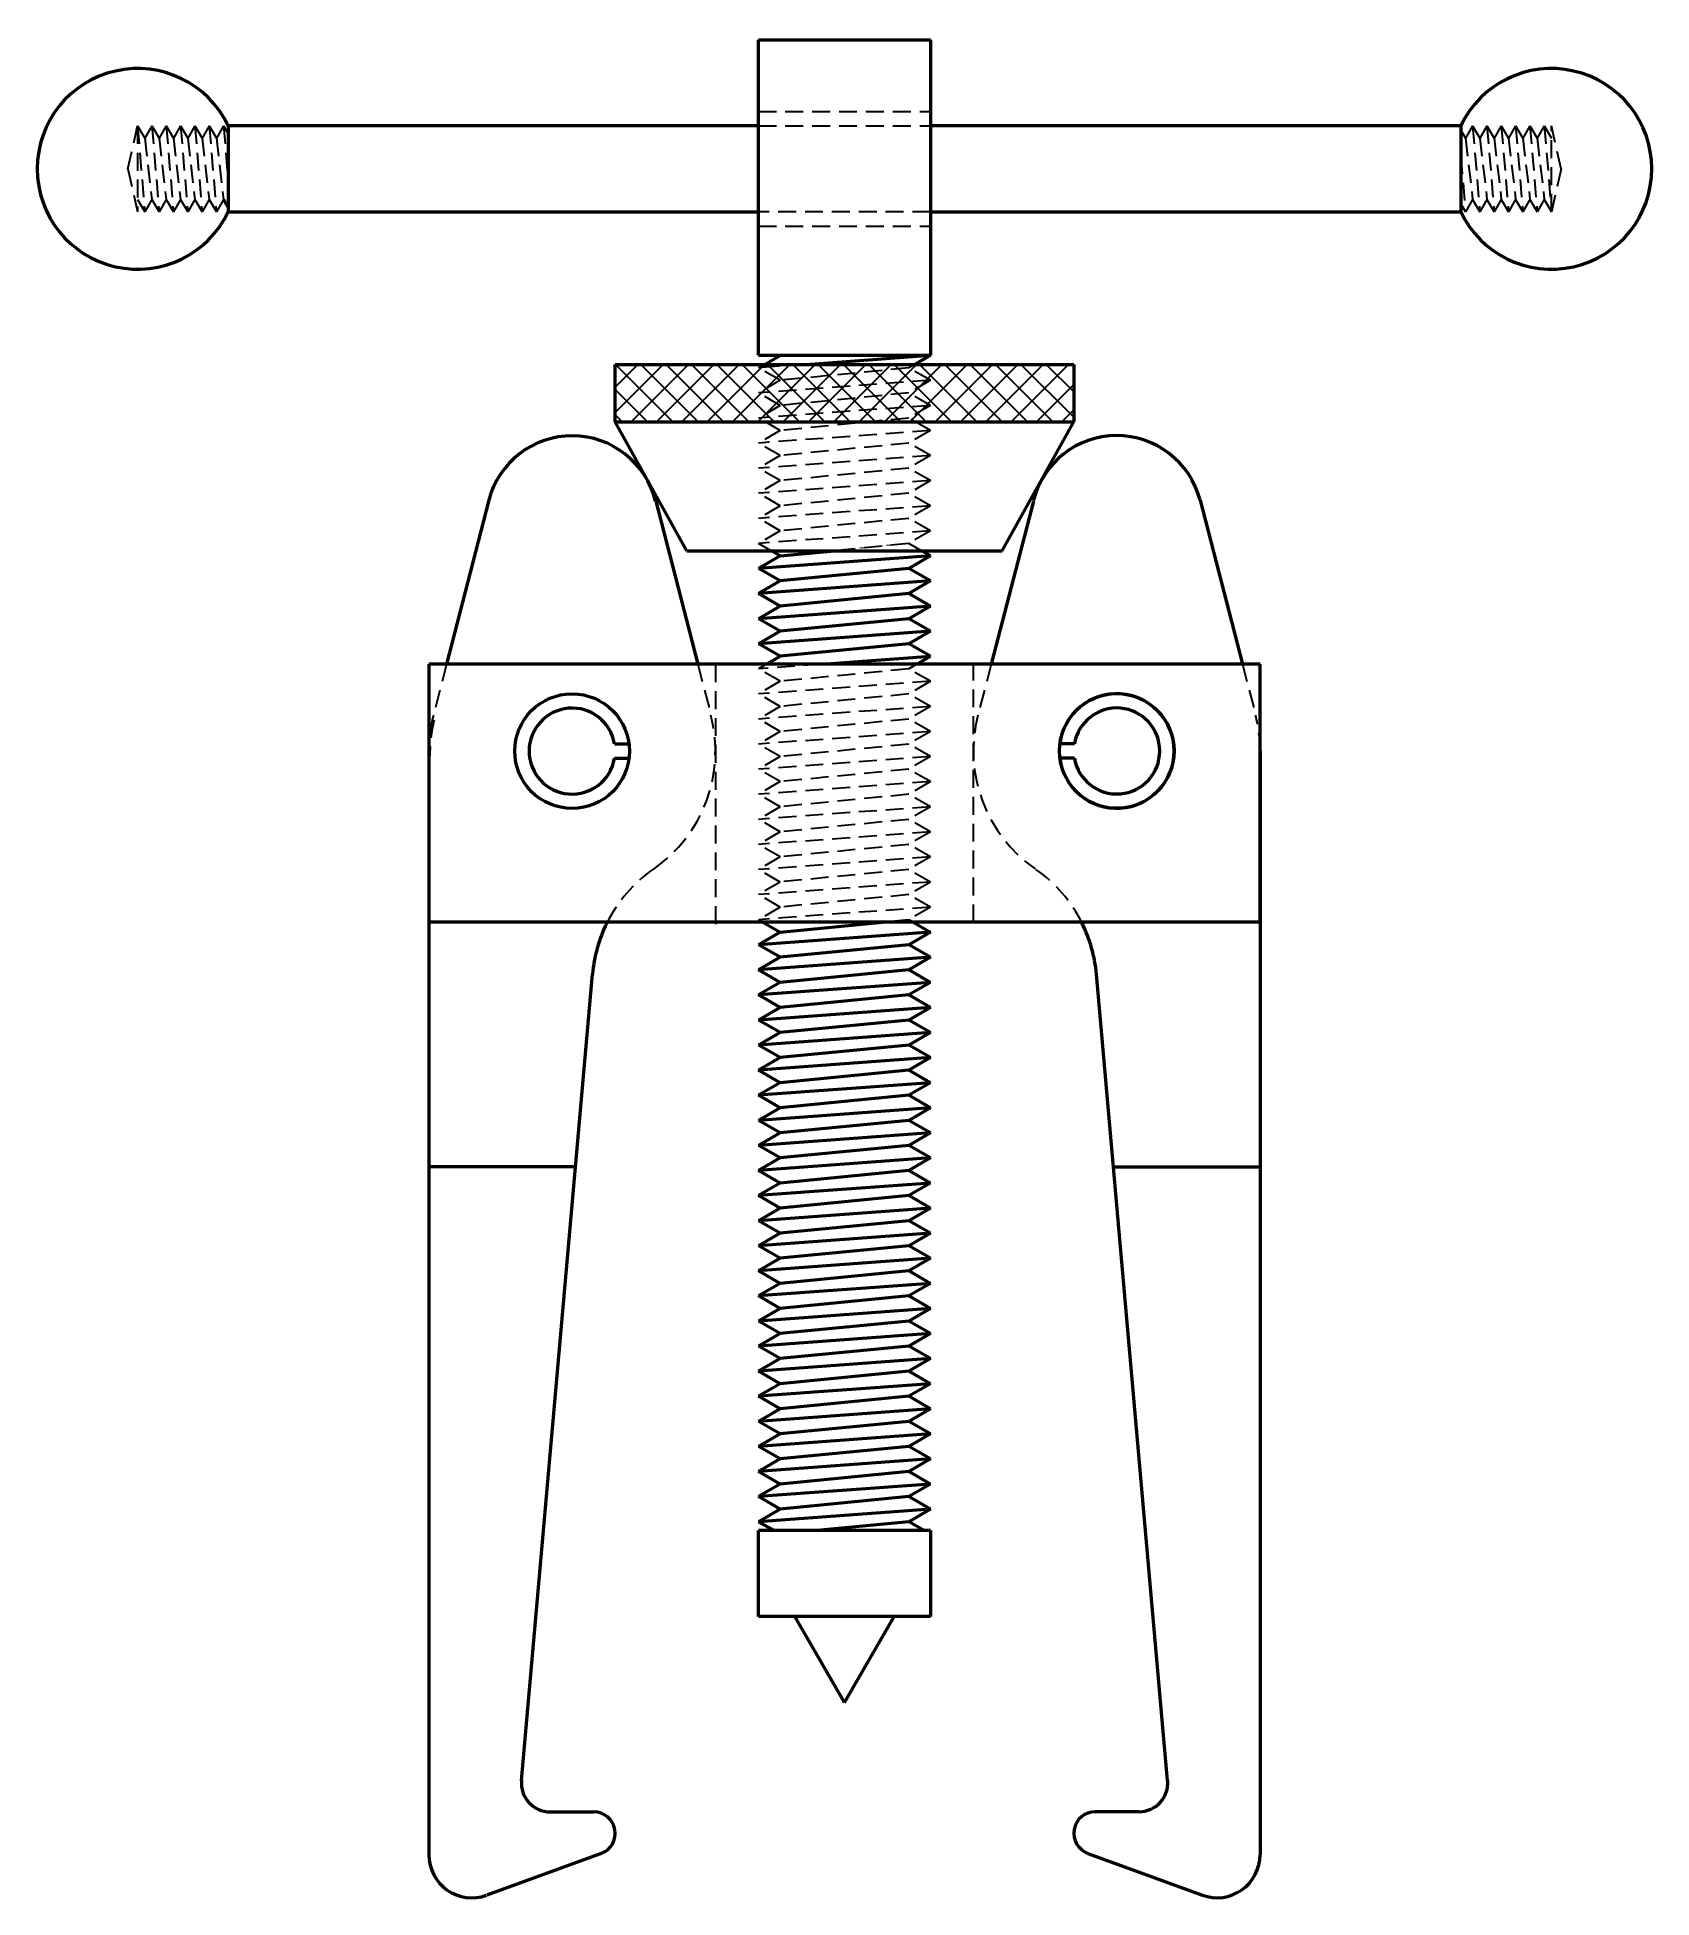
# Model space of a CAD drawing. Header units: millimetres. Extents: x 205 to 741, y -129 to 241.
# Drawn here: x 628.1 to 740.8, y -99.8 to 30 of the extents above; entities that cross this region are included whole.
import ezdxf

# ---------------------------------------------------------------- set-up
doc = ezdxf.new("R2010")
doc.units = ezdxf.units.MM
doc.header["$LTSCALE"] = 5
doc.header["$MEASUREMENT"] = 0
doc.linetypes.add('HIDDEN', pattern=[0.375, 0.25, -0.125])
doc.linetypes.add('HIDDEN2', pattern=[0.1875, 0.125, -0.0625])
for name, color, linetype, lineweight in [('CONSTRUCTION', 254, 'HIDDEN2', 5), ('HATCH', 4, 'Continuous', 30), ('OBJ', 5, 'Continuous', 50)]:
    doc.layers.add(name, color=color, linetype=linetype, lineweight=lineweight)
doc.layers.add('HID', color=7, linetype='HIDDEN', lineweight=30, true_color=0x00d1d1)

msp = doc.modelspace()

# ---------------------------------------------------------------- hatches: boundary and pattern name
at = {"layer": 'HATCH'}
h = msp.add_hatch(dxfattribs=at)
h.set_pattern_fill('ANSI37', color=256, scale=10)
h.set_pattern_definition([(45, (208.77, 49.6938), (-0.8838835, 0.8838835), []), (135, (208.77, 49.6938), (-0.8838835, -0.8838835), [])])
h.paths.add_polyline_path([(668.47, 7.16), (668.47, 3.16), (700.47, 3.16), (700.47, 7.16)])

# ---------------------------------------------------------------- linework, layer by layer
at = {"layer": 'CONSTRUCTION'}
for p, q in [((678.47, 6.92, 60), (678.47, 6.92, 60)), ((690.47, 2.55, 60), (688.96, 3.42, 60)), ((679.35, -5.84, 60), (678.47, -5.33, 60)), ((688.96, -5.33, 60), (683.77, -5.84, 60)), ((689.84, -5.84, 60), (688.96, -5.33, 60)), ((679.03, -13.76, 60), (678.47, -14.08, 60))]:
    msp.add_line(p, q, dxfattribs=at)
at = {"layer": 'HID'}
for p, q in [((678.47, 24.8, 60), (690.47, 24.8, 60)), ((634.47, 20.8, 60), (635.15, 23.8, 60)), ((635.15, 23.8, 60), (635.15, 17.8, 60)), ((635.15, 23.8, 60), (635.65, 22.94, 60)), ((635.15, 23.8, 60), (635.65, 17.8, 60)), ((636.15, 23.8, 60), (635.65, 22.94, 60)), ((636.15, 23.8, 60), (636.65, 22.94, 60)), ((636.15, 23.8, 60), (636.65, 17.8, 60)), ((637.15, 23.8, 60), (636.65, 22.94, 60)), ((637.15, 23.8, 60), (637.65, 22.94, 60)), ((637.15, 23.8, 60), (637.65, 17.8, 60)), ((638.15, 23.8, 60), (637.65, 22.94, 60)), ((638.15, 23.8, 60), (638.65, 22.94, 60)), ((638.15, 23.8, 60), (638.65, 17.8, 60)), ((639.15, 23.8, 60), (638.65, 22.94, 60)), ((639.15, 23.8, 60), (639.65, 22.94, 60)), ((639.15, 23.8, 60), (639.65, 17.8, 60)), ((640.15, 23.8, 60), (639.65, 22.94, 60)), ((640.15, 23.8, 60), (640.65, 22.94, 60)), ((640.15, 23.8, 60), (640.65, 17.8, 60)), ((641.15, 23.8, 60), (640.65, 22.94, 60)), ((641.15, 23.8, 60), (641.47, 23.24, 60)), ((641.15, 23.8, 60), (641.47, 19.91, 60)), ((678.47, 23.8, 60), (690.47, 23.8, 60)), ((727.47, 23.5, 60), (727.8, 22.94, 60)), ((728.3, 23.8, 60), (727.8, 22.94, 60)), ((728.3, 23.8, 60), (728.8, 22.94, 60)), ((728.3, 23.8, 60), (728.8, 17.8, 60)), ((729.3, 23.8, 60), (728.8, 22.94, 60)), ((729.3, 23.8, 60), (729.8, 22.94, 60)), ((729.3, 23.8, 60), (729.8, 17.8, 60)), ((730.3, 23.8, 60), (729.8, 22.94, 60)), ((730.3, 23.8, 60), (730.8, 22.94, 60)), ((730.3, 23.8, 60), (730.8, 17.8, 60)), ((731.3, 23.8, 60), (730.8, 22.94, 60)), ((731.3, 23.8, 60), (731.8, 22.94, 60)), ((731.3, 23.8, 60), (731.8, 17.8, 60)), ((732.3, 23.8, 60), (731.8, 22.94, 60)), ((732.3, 23.8, 60), (732.8, 22.94, 60)), ((732.3, 23.8, 60), (732.8, 17.8, 60)), ((733.3, 23.8, 60), (732.8, 22.94, 60)), ((733.3, 23.8, 60), (733.8, 22.94, 60)), ((733.3, 23.8, 60), (733.8, 17.8, 60)), ((734.47, 20.8, 60), (733.8, 23.8, 60)), ((733.8, 17.8, 60), (733.8, 23.8, 60)), ((635.65, 22.94, 60), (636.15, 18.67, 60)), ((636.65, 22.94, 60), (637.15, 18.67, 60)), ((637.65, 22.94, 60), (638.15, 18.67, 60)), ((638.65, 22.94, 60), (639.15, 18.67, 60)), ((639.65, 22.94, 60), (640.15, 18.67, 60)), ((640.65, 22.94, 60), (641.15, 18.67, 60)), ((727.8, 22.94, 60), (728.3, 18.67, 60)), ((728.8, 22.94, 60), (729.3, 18.67, 60)), ((729.8, 22.94, 60), (730.3, 18.67, 60)), ((730.8, 22.94, 60), (731.3, 18.67, 60)), ((731.8, 22.94, 60), (732.3, 18.67, 60)), ((732.8, 22.94, 60), (733.3, 18.67, 60)), ((634.47, 20.8, 60), (635.15, 17.8, 60)), ((727.47, 21.7, 60), (727.8, 17.8, 60)), ((734.47, 20.8, 60), (733.8, 17.8, 60)), ((635.15, 18.67, 60), (635.65, 17.8, 60)), ((636.15, 18.67, 60), (635.65, 17.8, 60)), ((636.15, 18.67, 60), (636.65, 17.8, 60)), ((637.15, 18.67, 60), (636.65, 17.8, 60)), ((637.15, 18.67, 60), (637.65, 17.8, 60)), ((638.15, 18.67, 60), (637.65, 17.8, 60)), ((638.15, 18.67, 60), (638.65, 17.8, 60)), ((639.15, 18.67, 60), (638.65, 17.8, 60)), ((639.15, 18.67, 60), (639.65, 17.8, 60)), ((640.15, 18.67, 60), (639.65, 17.8, 60)), ((640.15, 18.67, 60), (640.65, 17.8, 60)), ((641.15, 18.67, 60), (640.65, 17.8, 60)), ((727.47, 18.36, 60), (727.8, 17.8, 60)), ((728.3, 18.67, 60), (727.8, 17.8, 60)), ((728.3, 18.67, 60), (728.8, 17.8, 60)), ((729.3, 18.67, 60), (728.8, 17.8, 60)), ((729.3, 18.67, 60), (729.8, 17.8, 60)), ((730.3, 18.67, 60), (729.8, 17.8, 60)), ((730.3, 18.67, 60), (730.8, 17.8, 60)), ((731.3, 18.67, 60), (730.8, 17.8, 60)), ((731.3, 18.67, 60), (731.8, 17.8, 60)), ((732.3, 18.67, 60), (731.8, 17.8, 60)), ((732.3, 18.67, 60), (732.8, 17.8, 60)), ((733.3, 18.67, 60), (732.8, 17.8, 60)), ((733.3, 18.67, 60), (733.8, 17.8, 60)), ((690.47, 17.8, 60), (678.47, 17.8, 60)), ((678.47, 16.8, 60), (690.47, 16.8, 60)), ((679.99, 7.8, 60), (678.47, 6.92, 60)), ((678.9, 7.16, 60), (678.47, 6.92, 60)), ((681.81, 7.16, 60), (678.47, 6.92, 60)), ((681.81, 7.16, 60), (678.47, 6.92, 60)), ((679.99, 6.05, 60), (678.47, 6.92, 60)), ((679.99, 6.05, 60), (678.47, 6.92, 60)), ((688.96, 6.92, 60), (679.99, 6.05, 60)), ((688.96, 6.92, 60), (679.99, 6.05, 60)), ((684.51, 6.98, 60), (684.51, 6.98, 60)), ((690.47, 6.05, 60), (688.96, 6.92, 60)), ((690.47, 6.05, 60), (688.96, 6.92, 60)), ((679.99, 6.05, 60), (678.47, 5.17, 60)), ((690.47, 6.05, 60), (678.47, 5.17, 60)), ((679.99, 6.05, 60), (678.47, 5.17, 60)), ((690.47, 6.05, 60), (678.47, 5.17, 60)), ((690.47, 6.05, 60), (688.96, 5.17, 60)), ((690.47, 6.05, 60), (688.96, 5.17, 60)), ((679.99, 4.3, 60), (678.47, 5.17, 60)), ((679.99, 4.3, 60), (678.47, 5.17, 60)), ((679.99, 4.3, 60), (678.47, 3.42, 60)), ((690.47, 4.3, 60), (678.47, 3.42, 60)), ((679.99, 4.3, 60), (678.47, 3.42, 60)), ((690.47, 4.3, 60), (678.47, 3.42, 60)), ((688.96, 5.17, 60), (679.99, 4.3, 60)), ((688.96, 5.17, 60), (679.99, 4.3, 60)), ((690.47, 4.3, 60), (688.96, 5.17, 60)), ((690.47, 4.3, 60), (688.96, 5.17, 60)), ((690.47, 4.3, 60), (688.96, 3.42, 60)), ((690.47, 4.3, 60), (688.96, 3.42, 60)), ((679.99, 2.55, 60), (678.47, 3.42, 60)), ((679.99, 2.55, 60), (678.47, 3.42, 60)), ((688.96, 3.42, 60), (679.99, 2.55, 60)), ((688.96, 3.42, 60), (679.99, 2.55, 60)), ((690.47, 2.55, 60), (688.96, 3.42, 60)), ((679.99, 2.55, 60), (678.47, 1.67, 60)), ((690.47, 2.55, 60), (678.47, 1.67, 60)), ((679.99, 2.55, 60), (678.47, 1.67, 60)), ((690.47, 2.55, 60), (678.47, 1.67, 60)), ((679.99, 0.8, 60), (678.47, 1.67, 60)), ((679.99, 0.8, 60), (678.47, 1.67, 60)), ((688.96, 1.67, 60), (679.99, 0.8, 60)), ((688.96, 1.67, 60), (679.99, 0.8, 60)), ((690.47, 2.55, 60), (688.96, 1.67, 60)), ((690.47, 2.55, 60), (688.96, 1.67, 60)), ((690.47, 0.8, 60), (688.96, 1.67, 60)), ((690.47, 0.8, 60), (688.96, 1.67, 60)), ((679.99, 0.8, 60), (678.47, -0.08, 60)), ((690.47, 0.8, 60), (678.47, -0.08, 60)), ((679.99, 0.8, 60), (678.47, -0.08, 60)), ((690.47, 0.8, 60), (678.47, -0.08, 60)), ((690.47, 0.8, 60), (688.96, -0.08, 60)), ((690.47, 0.8, 60), (688.96, -0.08, 60)), ((679.99, -0.95, 60), (678.47, -0.08, 60)), ((679.99, -0.95, 60), (678.47, -0.08, 60)), ((679.99, -0.95, 60), (678.47, -1.83, 60)), ((690.47, -0.95, 60), (678.47, -1.83, 60)), ((679.99, -0.95, 60), (678.47, -1.83, 60)), ((690.47, -0.95, 60), (678.47, -1.83, 60)), ((688.96, -0.08, 60), (679.99, -0.95, 60)), ((688.96, -0.08, 60), (679.99, -0.95, 60)), ((690.47, -0.95, 60), (688.96, -0.08, 60)), ((690.47, -0.95, 60), (688.96, -0.08, 60)), ((690.47, -0.95, 60), (688.96, -1.83, 60)), ((690.47, -0.95, 60), (688.96, -1.83, 60)), ((679.99, -2.7, 60), (678.47, -1.83, 60)), ((679.99, -2.7, 60), (678.47, -1.83, 60)), ((688.96, -1.83, 60), (679.99, -2.7, 60)), ((688.96, -1.83, 60), (679.99, -2.7, 60)), ((690.47, -2.7, 60), (688.96, -1.83, 60)), ((690.47, -2.7, 60), (688.96, -1.83, 60)), ((679.99, -2.7, 60), (678.47, -3.58, 60)), ((690.47, -2.7, 60), (678.47, -3.58, 60)), ((679.99, -2.7, 60), (678.47, -3.58, 60)), ((690.47, -2.7, 60), (678.47, -3.58, 60)), ((679.99, -4.45, 60), (678.47, -3.58, 60)), ((679.99, -4.45, 60), (678.47, -3.58, 60)), ((688.96, -3.58, 60), (679.99, -4.45, 60)), ((688.96, -3.58, 60), (679.99, -4.45, 60)), ((690.47, -2.7, 60), (688.96, -3.58, 60)), ((690.47, -2.7, 60), (688.96, -3.58, 60)), ((690.47, -4.45, 60), (688.96, -3.58, 60)), ((690.47, -4.45, 60), (688.96, -3.58, 60)), ((679.99, -4.45, 60), (678.47, -5.33, 60)), ((690.47, -4.45, 60), (678.47, -5.33, 60)), ((679.99, -4.45, 60), (678.47, -5.33, 60)), ((690.47, -4.45, 60), (678.47, -5.33, 60)), ((690.47, -4.45, 60), (688.96, -5.33, 60)), ((690.47, -4.45, 60), (688.96, -5.33, 60)), ((679.35, -5.84, 60), (678.47, -5.33, 60)), ((688.96, -5.33, 60), (683.77, -5.84, 60)), ((689.84, -5.84, 60), (688.96, -5.33, 60)), ((656.71, -13.76, 60), (655.79, -17.32, 60)), ((674.24, -13.76, 60), (675.16, -17.31, 60)), ((679.03, -13.76, 60), (678.47, -14.08, 60)), ((682.89, -13.76, 60), (678.47, -14.08, 60)), ((679.99, -14.95, 60), (678.47, -14.08, 60)), ((679.99, -14.95, 60), (678.47, -14.08, 60)), ((688.96, -14.08, 60), (679.99, -14.95, 60)), ((688.96, -14.08, 60), (679.99, -14.95, 60)), ((689.52, -13.76, 60), (688.96, -14.08, 60)), ((690.47, -14.95, 60), (688.96, -14.08, 60)), ((690.47, -14.95, 60), (688.96, -14.08, 60)), ((694.71, -13.76, 60), (693.79, -17.31, 60)), ((712.24, -13.76, 60), (713.16, -17.31, 60)), ((679.99, -14.95, 60), (678.47, -15.83, 60)), ((690.47, -14.95, 60), (678.47, -15.83, 60)), ((679.99, -14.95, 60), (678.47, -15.83, 60)), ((690.47, -14.95, 60), (678.47, -15.83, 60)), ((690.47, -14.95, 60), (688.96, -15.83, 60)), ((690.47, -14.95, 60), (688.96, -15.83, 60)), ((679.99, -16.7, 60), (678.47, -15.83, 60)), ((679.99, -16.7, 60), (678.47, -15.83, 60)), ((679.99, -16.7, 60), (678.47, -17.58, 60)), ((690.47, -16.7, 60), (678.47, -17.58, 60)), ((679.99, -16.7, 60), (678.47, -17.58, 60)), ((690.47, -16.7, 60), (678.47, -17.58, 60)), ((688.96, -15.83, 60), (679.99, -16.7, 60)), ((688.96, -15.83, 60), (679.99, -16.7, 60)), ((690.47, -16.7, 60), (688.96, -15.83, 60)), ((690.47, -16.7, 60), (688.96, -15.83, 60)), ((690.47, -16.7, 60), (688.96, -17.58, 60)), ((690.47, -16.7, 60), (688.96, -17.58, 60)), ((679.99, -18.45, 60), (678.47, -17.58, 60)), ((679.99, -18.45, 60), (678.47, -17.58, 60)), ((688.96, -17.58, 60), (679.99, -18.45, 60)), ((688.96, -17.58, 60), (679.99, -18.45, 60)), ((690.47, -18.45, 60), (688.96, -17.58, 60)), ((690.47, -18.45, 60), (688.96, -17.58, 60)), ((679.99, -18.45, 60), (678.47, -19.33, 60)), ((690.47, -18.45, 60), (678.47, -19.33, 60)), ((679.99, -18.45, 60), (678.47, -19.33, 60)), ((690.47, -18.45, 60), (678.47, -19.33, 60)), ((679.99, -20.2, 60), (678.47, -19.33, 60)), ((679.99, -20.2, 60), (678.47, -19.33, 60)), ((688.96, -19.33, 60), (679.99, -20.2, 60)), ((688.96, -19.33, 60), (679.99, -20.2, 60)), ((690.47, -18.45, 60), (688.96, -19.33, 60)), ((690.47, -18.45, 60), (688.96, -19.33, 60)), ((690.47, -20.2, 60), (688.96, -19.33, 60)), ((690.47, -20.2, 60), (688.96, -19.33, 60)), ((679.99, -20.2, 60), (678.47, -21.08, 60)), ((690.47, -20.2, 60), (678.47, -21.08, 60)), ((679.99, -20.2, 60), (678.47, -21.08, 60)), ((690.47, -20.2, 60), (678.47, -21.08, 60)), ((690.47, -20.2, 60), (688.96, -21.08, 60)), ((690.47, -20.2, 60), (688.96, -21.08, 60)), ((699.48, -20.02, 60), (699.48, -19.61, 60)), ((679.99, -21.95, 60), (678.47, -21.08, 60)), ((679.99, -21.95, 60), (678.47, -21.08, 60)), ((679.99, -21.95, 60), (678.47, -22.83, 60)), ((690.47, -21.95, 60), (678.47, -22.83, 60)), ((679.99, -21.95, 60), (678.47, -22.83, 60)), ((690.47, -21.95, 60), (678.47, -22.83, 60)), ((688.96, -21.08, 60), (679.99, -21.95, 60)), ((688.96, -21.08, 60), (679.99, -21.95, 60)), ((690.47, -21.95, 60), (688.96, -21.08, 60)), ((690.47, -21.95, 60), (688.96, -21.08, 60)), ((690.47, -21.95, 60), (688.96, -22.83, 60)), ((690.47, -21.95, 60), (688.96, -22.83, 60)), ((679.99, -23.7, 60), (678.47, -22.83, 60)), ((679.99, -23.7, 60), (678.47, -22.83, 60)), ((688.96, -22.83, 60), (679.99, -23.7, 60)), ((688.96, -22.83, 60), (679.99, -23.7, 60)), ((690.47, -23.7, 60), (688.96, -22.83, 60)), ((690.47, -23.7, 60), (688.96, -22.83, 60)), ((679.99, -23.7, 60), (678.47, -24.58, 60)), ((690.47, -23.7, 60), (678.47, -24.58, 60)), ((679.99, -23.7, 60), (678.47, -24.58, 60)), ((690.47, -23.7, 60), (678.47, -24.58, 60)), ((679.99, -25.45, 60), (678.47, -24.58, 60)), ((679.99, -25.45, 60), (678.47, -24.58, 60)), ((688.96, -24.58, 60), (679.99, -25.45, 60)), ((688.96, -24.58, 60), (679.99, -25.45, 60)), ((690.47, -23.7, 60), (688.96, -24.58, 60)), ((690.47, -23.7, 60), (688.96, -24.58, 60)), ((690.47, -25.45, 60), (688.96, -24.58, 60)), ((690.47, -25.45, 60), (688.96, -24.58, 60)), ((679.99, -25.45, 60), (678.47, -26.33, 60)), ((690.47, -25.45, 60), (678.47, -26.33, 60)), ((679.99, -25.45, 60), (678.47, -26.33, 60)), ((690.47, -25.45, 60), (678.47, -26.33, 60)), ((690.47, -25.45, 60), (688.96, -26.33, 60)), ((690.47, -25.45, 60), (688.96, -26.33, 60)), ((679.99, -27.2, 60), (678.47, -26.33, 60)), ((679.99, -27.2, 60), (678.47, -26.33, 60)), ((679.99, -27.2, 60), (678.47, -28.08, 60)), ((690.47, -27.2, 60), (678.47, -28.08, 60)), ((679.99, -27.2, 60), (678.47, -28.08, 60)), ((690.47, -27.2, 60), (678.47, -28.08, 60)), ((688.96, -26.33, 60), (679.99, -27.2, 60)), ((688.96, -26.33, 60), (679.99, -27.2, 60)), ((690.47, -27.2, 60), (688.96, -26.33, 60)), ((690.47, -27.2, 60), (688.96, -26.33, 60)), ((690.47, -27.2, 60), (688.96, -28.08, 60)), ((690.47, -27.2, 60), (688.96, -28.08, 60)), ((679.99, -28.95, 60), (678.47, -28.08, 60)), ((679.99, -28.95, 60), (678.47, -28.08, 60)), ((688.96, -28.08, 60), (679.99, -28.95, 60)), ((688.96, -28.08, 60), (679.99, -28.95, 60)), ((690.47, -28.95, 60), (688.96, -28.08, 60)), ((690.47, -28.95, 60), (688.96, -28.08, 60)), ((679.99, -28.95, 60), (678.47, -29.83, 60)), ((690.47, -28.95, 60), (678.47, -29.83, 60)), ((679.99, -28.95, 60), (678.47, -29.83, 60)), ((690.47, -28.95, 60), (678.47, -29.83, 60)), ((679.99, -30.7, 60), (678.47, -29.83, 60)), ((688.96, -29.83, 60), (679.99, -30.7, 60)), ((690.47, -28.95, 60), (688.96, -29.83, 60)), ((690.47, -28.95, 60), (688.96, -29.83, 60)), ((690.47, -30.7, 60), (688.96, -29.83, 60)), ((679.99, -30.7, 60), (678.47, -31.58, 60)), ((690.47, -30.7, 60), (678.47, -31.58, 60)), ((690.47, -30.7, 60), (688.96, -31.58, 60)), ((678.78, -31.76, 60), (678.47, -31.58, 60)), ((688.96, -31.58, 60), (687.13, -31.76, 60)), ((689.27, -31.76, 60), (688.96, -31.58, 60))]:
    msp.add_line(p, q, dxfattribs=at)
at = {"layer": 'HID', "ltscale": 0.5}
msp.add_line((689.38, 7.16, 60), (688.96, 6.92, 60), dxfattribs=at)
at = {"layer": 'HID', "linetype": 'HIDDEN'}
for p, q in [((675.47, -13.76, 60), (675.48, -32.09, 60)), ((693.47, -31.76, 60), (693.47, -13.76, 60))]:
    msp.add_line(p, q, dxfattribs=at)
at = {"layer": 'HID'}
for centre, start, end in [((665.47, -19.82, 60), 165.5256, 180.0031), ((665.55, -20.04, 60), 166.1901, 180.6676), ((665.47, -19.82, 60), 304.6818, 14.4817), ((703.47, -19.81, 60), 165.5213, 235.3212), ((703.47, -19.81, 60), 0, 14.4775), ((676.85, -36.26, 60), 124.6818, 153.6896), ((692.09, -36.26, 60), 26.3135, 55.3212)]:
    msp.add_arc(centre, 10, start, end, dxfattribs=at)
at = {"layer": 'OBJ'}
for p, q in [((684.47, 29.99, 60), (684.47, 29.99, 60)), ((678.47, 29.8, 60), (690.47, 29.8, 60)), ((678.47, 7.8, 60), (678.47, 29.8, 60)), ((690.47, 29.8, 60), (690.47, 7.8, 60)), ((641.47, 23.8, 60), (641.47, 17.8, 60)), ((641.47, 23.8, 60), (641.47, 17.8, 60)), ((678.47, 23.8, 60), (641.47, 23.8, 60)), ((727.47, 23.8, 60), (690.47, 23.8, 60)), ((727.47, 23.8, 60), (727.47, 17.8, 60)), ((727.47, 23.8, 60), (727.47, 17.8, 60)), ((641.15, 18.67, 60), (641.47, 18.11, 60)), ((641.47, 17.8, 60), (678.47, 17.8, 60)), ((690.47, 17.8, 60), (727.47, 17.8, 60)), ((678.47, 7.8, 60), (690.47, 7.8, 60)), ((678.47, 7.8, 60), (690.47, 7.8, 60)), ((690.47, 7.8, 60), (689.38, 7.16, 60)), ((668.47, 3.16, 60), (668.47, 7.16, 60)), ((668.47, 7.16, 60), (700.47, 7.16, 60)), ((678.47, 6.92, 60), (678.47, 6.92, 60)), ((684.47, 7.16, 60), (684.47, 7.16, 60)), ((700.47, 7.16, 60), (700.47, 3.16, 60)), ((673.47, -5.84, 60), (668.47, 3.16, 60)), ((668.47, 3.16, 60), (700.47, 3.16, 60)), ((695.47, -5.84, 60), (700.47, 3.16, 60)), ((659.66, -2.32, 60), (656.71, -13.76, 60)), ((671.3, -2.37, 60), (674.24, -13.76, 60)), ((697.65, -2.37, 60), (694.71, -13.76, 60)), ((709.28, -2.31, 60), (712.24, -13.76, 60)), ((673.47, -5.84, 60), (695.47, -5.84, 60)), ((679.99, -6.2, 60), (678.47, -7.08, 60)), ((690.47, -6.2, 60), (678.47, -7.08, 60)), ((690.47, -6.2, 60), (688.96, -7.08, 60)), ((679.99, -7.95, 60), (678.47, -7.08, 60)), ((688.96, -7.08, 60), (679.99, -7.95, 60)), ((690.47, -7.95, 60), (688.96, -7.08, 60)), ((679.99, -7.95, 60), (678.47, -8.83, 60)), ((690.47, -7.95, 60), (678.47, -8.83, 60)), ((679.99, -9.7, 60), (678.47, -8.83, 60)), ((688.96, -8.83, 60), (679.99, -9.7, 60)), ((690.47, -7.95, 60), (688.96, -8.83, 60)), ((690.47, -9.7, 60), (688.96, -8.83, 60)), ((679.99, -9.7, 60), (678.47, -10.58, 60)), ((690.47, -9.7, 60), (678.47, -10.58, 60)), ((690.47, -9.7, 60), (688.96, -10.58, 60)), ((679.99, -11.45, 60), (678.47, -10.58, 60)), ((679.99, -11.45, 60), (678.47, -12.33, 60)), ((690.47, -11.45, 60), (678.47, -12.33, 60)), ((688.96, -10.58, 60), (679.99, -11.45, 60)), ((690.47, -11.45, 60), (688.96, -10.58, 60)), ((690.47, -11.45, 60), (688.96, -12.33, 60)), ((679.99, -13.2, 60), (678.47, -12.33, 60)), ((688.96, -12.33, 60), (679.99, -13.2, 60)), ((690.47, -13.2, 60), (688.96, -12.33, 60)), ((713.47, -13.76, 60), (655.47, -13.76, 60)), ((655.47, -13.76, 60), (655.48, -31.76, 60)), ((713.47, -31.76, 60), (713.47, -13.76, 60)), ((668.43, -19.32, 60), (669.44, -19.32, 60)), ((700.52, -19.31, 60), (699.51, -19.31, 60)), ((655.47, -19.82, 60), (655.48, -96.82, 60)), ((668.43, -20.32, 60), (669.44, -20.32, 60)), ((700.52, -20.31, 60), (699.51, -20.31, 60)), ((713.47, -19.81, 60), (713.47, -96.81, 60)), ((713.47, -31.76, 60), (655.48, -31.76, 60)), ((679.99, -32.45, 60), (678.47, -33.33, 60)), ((690.47, -32.45, 60), (678.47, -33.33, 60)), ((679.99, -34.2, 60), (678.47, -33.33, 60)), ((688.96, -33.33, 60), (679.99, -34.2, 60)), ((690.47, -32.45, 60), (688.96, -33.33, 60)), ((690.47, -34.2, 60), (688.96, -33.33, 60)), ((679.99, -34.2, 60), (678.47, -35.08, 60)), ((690.47, -34.2, 60), (678.47, -35.08, 60)), ((690.47, -34.2, 60), (688.96, -35.08, 60)), ((661.93, -91.64, 60), (666.89, -35.38, 60)), ((679.99, -35.95, 60), (678.47, -35.08, 60)), ((679.99, -35.95, 60), (678.47, -36.83, 60)), ((690.47, -35.95, 60), (678.47, -36.83, 60)), ((688.96, -35.08, 60), (679.99, -35.95, 60)), ((690.47, -35.95, 60), (688.96, -35.08, 60)), ((690.47, -35.95, 60), (688.96, -36.83, 60)), ((707.02, -91.64, 60), (702.06, -35.38, 60)), ((679.99, -37.7, 60), (678.47, -36.83, 60)), ((688.96, -36.83, 60), (679.99, -37.7, 60)), ((690.47, -37.7, 60), (688.96, -36.83, 60)), ((679.99, -37.7, 60), (678.47, -38.58, 60)), ((690.47, -37.7, 60), (678.47, -38.58, 60)), ((679.99, -39.45, 60), (678.47, -38.58, 60)), ((688.96, -38.58, 60), (679.99, -39.45, 60)), ((690.47, -37.7, 60), (688.96, -38.58, 60)), ((690.47, -39.45, 60), (688.96, -38.58, 60)), ((679.99, -39.45, 60), (678.47, -40.33, 60)), ((690.47, -39.45, 60), (678.47, -40.33, 60)), ((690.47, -39.45, 60), (688.96, -40.33, 60)), ((679.99, -41.2, 60), (678.47, -40.33, 60)), ((679.99, -41.2, 60), (678.47, -42.08, 60)), ((690.47, -41.2, 60), (678.47, -42.08, 60)), ((688.96, -40.33, 60), (679.99, -41.2, 60)), ((690.47, -41.2, 60), (688.96, -40.33, 60)), ((690.47, -41.2, 60), (688.96, -42.08, 60)), ((679.99, -42.95, 60), (678.47, -42.08, 60)), ((688.96, -42.08, 60), (679.99, -42.95, 60)), ((690.47, -42.95, 60), (688.96, -42.08, 60)), ((679.99, -42.95, 60), (678.47, -43.83, 60)), ((690.47, -42.95, 60), (678.47, -43.83, 60)), ((679.99, -44.7, 60), (678.47, -43.83, 60)), ((688.96, -43.83, 60), (679.99, -44.7, 60)), ((690.47, -42.95, 60), (688.96, -43.83, 60)), ((690.47, -44.7, 60), (688.96, -43.83, 60)), ((679.99, -44.7, 60), (678.47, -45.58, 60)), ((690.47, -44.7, 60), (678.47, -45.58, 60)), ((690.47, -44.7, 60), (688.96, -45.58, 60)), ((679.99, -46.45, 60), (678.47, -45.58, 60)), ((679.99, -46.45, 60), (678.47, -47.33, 60)), ((690.47, -46.45, 60), (678.47, -47.33, 60)), ((688.96, -45.58, 60), (679.99, -46.45, 60)), ((690.47, -46.45, 60), (688.96, -45.58, 60)), ((690.47, -46.45, 60), (688.96, -47.33, 60)), ((679.99, -48.2, 60), (678.47, -47.33, 60)), ((688.96, -47.33, 60), (679.99, -48.2, 60)), ((690.47, -48.2, 60), (688.96, -47.33, 60)), ((665.71, -48.82, 60), (655.48, -48.82, 60)), ((679.99, -48.2, 60), (678.47, -49.08, 60)), ((690.47, -48.2, 60), (678.47, -49.08, 60)), ((679.99, -49.95, 60), (678.47, -49.08, 60)), ((688.96, -49.08, 60), (679.99, -49.95, 60)), ((690.47, -48.2, 60), (688.96, -49.08, 60)), ((690.47, -49.95, 60), (688.96, -49.08, 60)), ((703.24, -48.81, 60), (713.47, -48.81, 60)), ((679.99, -49.95, 60), (678.47, -50.83, 60)), ((690.47, -49.95, 60), (678.47, -50.83, 60)), ((690.47, -49.95, 60), (688.96, -50.83, 60)), ((679.99, -51.7, 60), (678.47, -50.83, 60)), ((679.99, -51.7, 60), (678.47, -52.58, 60)), ((690.47, -51.7, 60), (678.47, -52.58, 60)), ((688.96, -50.83, 60), (679.99, -51.7, 60)), ((690.47, -51.7, 60), (688.96, -50.83, 60)), ((690.47, -51.7, 60), (688.96, -52.58, 60)), ((679.99, -53.45, 60), (678.47, -52.58, 60)), ((688.96, -52.58, 60), (679.99, -53.45, 60)), ((690.47, -53.45, 60), (688.96, -52.58, 60)), ((679.99, -53.45, 60), (678.47, -54.33, 60)), ((690.47, -53.45, 60), (678.47, -54.33, 60)), ((679.99, -55.2, 60), (678.47, -54.33, 60)), ((688.96, -54.33, 60), (679.99, -55.2, 60)), ((690.47, -53.45, 60), (688.96, -54.33, 60)), ((690.47, -55.2, 60), (688.96, -54.33, 60)), ((679.99, -55.2, 60), (678.47, -56.08, 60)), ((690.47, -55.2, 60), (678.47, -56.08, 60)), ((690.47, -55.2, 60), (688.96, -56.08, 60)), ((679.99, -56.95, 60), (678.47, -56.08, 60)), ((679.99, -56.95, 60), (678.47, -57.83, 60)), ((690.47, -56.95, 60), (678.47, -57.83, 60)), ((688.96, -56.08, 60), (679.99, -56.95, 60)), ((690.47, -56.95, 60), (688.96, -56.08, 60)), ((690.47, -56.95, 60), (688.96, -57.83, 60)), ((679.99, -58.7, 60), (678.47, -57.83, 60)), ((688.96, -57.83, 60), (679.99, -58.7, 60)), ((690.47, -58.7, 60), (688.96, -57.83, 60)), ((679.99, -58.7, 60), (678.47, -59.58, 60)), ((690.47, -58.7, 60), (678.47, -59.58, 60)), ((679.99, -60.45, 60), (678.47, -59.58, 60)), ((688.96, -59.58, 60), (679.99, -60.45, 60)), ((690.47, -58.7, 60), (688.96, -59.58, 60)), ((690.47, -60.45, 60), (688.96, -59.58, 60)), ((679.99, -60.45, 60), (678.47, -61.33, 60)), ((690.47, -60.45, 60), (678.47, -61.33, 60)), ((690.47, -60.45, 60), (688.96, -61.33, 60)), ((679.99, -62.2, 60), (678.47, -61.33, 60)), ((679.99, -62.2, 60), (678.47, -63.08, 60)), ((690.47, -62.2, 60), (678.47, -63.08, 60)), ((688.96, -61.33, 60), (679.99, -62.2, 60)), ((690.47, -62.2, 60), (688.96, -61.33, 60)), ((690.47, -62.2, 60), (688.96, -63.08, 60)), ((679.99, -63.95, 60), (678.47, -63.08, 60)), ((688.96, -63.08, 60), (679.99, -63.95, 60)), ((690.47, -63.95, 60), (688.96, -63.08, 60)), ((679.99, -63.95, 60), (678.47, -64.83, 60)), ((690.47, -63.95, 60), (678.47, -64.83, 60)), ((679.99, -65.7, 60), (678.47, -64.83, 60)), ((688.96, -64.83, 60), (679.99, -65.7, 60)), ((690.47, -63.95, 60), (688.96, -64.83, 60)), ((690.47, -65.7, 60), (688.96, -64.83, 60)), ((679.99, -65.7, 60), (678.47, -66.58, 60)), ((690.47, -65.7, 60), (678.47, -66.58, 60)), ((690.47, -65.7, 60), (688.96, -66.58, 60)), ((679.99, -67.45, 60), (678.47, -66.58, 60)), ((679.99, -67.45, 60), (678.47, -68.33, 60)), ((690.47, -67.45, 60), (678.47, -68.33, 60)), ((688.96, -66.58, 60), (679.99, -67.45, 60)), ((690.47, -67.45, 60), (688.96, -66.58, 60)), ((690.47, -67.45, 60), (688.96, -68.33, 60)), ((679.99, -69.2, 60), (678.47, -68.33, 60)), ((688.96, -68.33, 60), (679.99, -69.2, 60)), ((690.47, -69.2, 60), (688.96, -68.33, 60)), ((679.99, -69.2, 60), (678.47, -70.08, 60)), ((690.47, -69.2, 60), (678.47, -70.08, 60)), ((679.99, -70.95, 60), (678.47, -70.08, 60)), ((688.96, -70.08, 60), (679.99, -70.95, 60)), ((690.47, -69.2, 60), (688.96, -70.08, 60)), ((690.47, -70.95, 60), (688.96, -70.08, 60)), ((679.99, -70.95, 60), (678.47, -71.83, 60)), ((690.47, -70.95, 60), (678.47, -71.83, 60)), ((690.47, -70.95, 60), (688.96, -71.83, 60)), ((679.99, -72.7, 60), (678.47, -71.83, 60)), ((688.96, -71.83, 60), (679.99, -72.7, 60)), ((690.47, -72.7, 60), (688.96, -71.83, 60)), ((679.99, -72.7, 60), (678.47, -73.58, 60)), ((690.47, -72.7, 60), (678.47, -73.58, 60)), ((679.56, -74.2, 60), (678.47, -73.58, 60)), ((688.96, -73.58, 60), (682.55, -74.2, 60)), ((690.47, -72.7, 60), (688.96, -73.58, 60)), ((690.04, -74.2, 60), (688.96, -73.58, 60)), ((690.47, -74.2, 60), (678.47, -74.2, 60)), ((678.47, -80.2, 60), (678.47, -74.2, 60)), ((690.47, -74.2, 60), (690.47, -80.2, 60)), ((690.47, -80.2, 60), (678.47, -80.2, 60)), ((684.47, -86.2, 60), (681.01, -80.2, 60)), ((684.47, -86.2, 60), (687.94, -80.2, 60)), ((663.93, -93.82, 60), (666.98, -93.82, 60)), ((705.03, -93.81, 60), (701.97, -93.81, 60)), ((667.49, -96.72, 60), (659.51, -99.63, 60)), ((701.46, -96.72, 60), (709.45, -99.63, 60))]:
    msp.add_line(p, q, dxfattribs=at)
at = {"layer": 'OBJ', "ltscale": 0.5}
for p, q in [((678.9, 7.16, 60), (680.04, 7.8, 60)), ((681.81, 7.16, 60), (690.47, 7.8, 60)), ((689.38, 7.16, 60), (690.47, 7.8, 60)), ((679.99, -6.2, 60), (679.35, -5.84, 60)), ((679.99, -6.2, 60), (683.77, -5.84, 60)), ((690.47, -6.2, 60), (689.84, -5.84, 60)), ((679.03, -13.76, 60), (679.99, -13.2, 60)), ((682.89, -13.76, 60), (690.47, -13.2, 60)), ((689.52, -13.76, 60), (690.47, -13.2, 60)), ((678.78, -31.76, 60), (679.99, -32.45, 60)), ((679.99, -32.45, 60), (687.13, -31.76, 60)), ((689.27, -31.76, 60), (690.47, -32.45, 60))]:
    msp.add_line(p, q, dxfattribs=at)
at = {"layer": 'OBJ'}
for centre in [(665.47, -19.82, 60), (703.47, -19.81, 60), (703.47, -19.81, 60), (703.47, -19.81, 60)]:
    msp.add_circle(centre, 4, dxfattribs=at)
for centre, radius, start, end in [((635.15, 20.8, 60), 7, 25.3769, 334.6231), ((733.8, 20.8, 60), 7, 205.3769, 154.6231), ((665.47, -3.82, 60), 6, 13.9007, 165.5256), ((703.47, -3.81, 60), 6, 14.4775, 166.1024), ((665.47, -19.82, 60), 3, 9.5971, 350.409), ((703.47, -19.81, 60), 4, 187.1808, 172.8192), ((703.47, -19.81, 60), 3, 189.5941, 170.4059), ((703.47, -19.81, 60), 10, 0, 0.4621), ((676.85, -36.26, 60), 10, 153.6896, 174.9627), ((692.09, -36.26, 60), 10, 5.0404, 26.3135), ((663.93, -91.82, 60), 2, 174.9627, 270.0031), ((705.03, -91.81, 60), 2, 270, 5.0404), ((666.98, -95.32, 60), 1.5, 290.019, 90.0031), ((701.97, -95.31, 60), 1.5, 90, 249.984), ((658.48, -96.82, 60), 3, 180.0031, 290.019), ((710.47, -96.81, 60), 3, 249.984, 0)]:
    msp.add_arc(centre, radius, start, end, dxfattribs=at)

doc.saveas('drawing.dxf')
